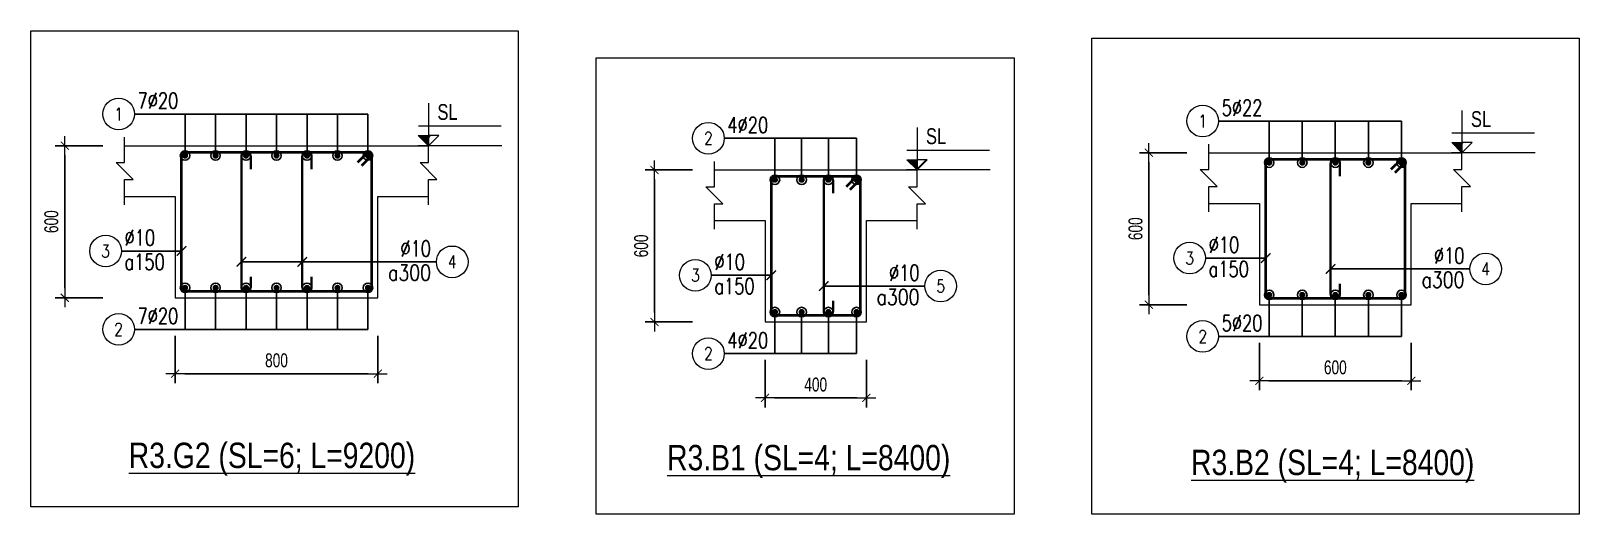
# Model space of a CAD drawing. Header units: millimetres. Extents: x -172050 to 1089997, y 452920 to 1051687.
# Drawn here: x 351502 to 357614, y 476603 to 478510 of the extents above; entities that cross this region are included whole.
import ezdxf
from ezdxf.enums import TextEntityAlignment as Align

# ---------------------------------------------------------------- set-up
doc = ezdxf.new("R2010")
doc.units = ezdxf.units.MM
doc.header["$MEASUREMENT"] = 0
doc.layers.get('Defpoints').update_dxf_attribs({"color": 151, "lineweight": 9})
for name, color, linetype, lineweight in [('NDC_S_ANNO', 7, 'Continuous', 20), ('NDC_S_CONTINUOUS', 3, 'Continuous', 20), ('NDC_S_DIM', 1, 'Continuous', 15), ('NDC_S_REBAR', 4, 'Continuous', 35), ('NDC_S_STIRRUP', 4, 'Continuous', 40), ('NDC_S_TEXT SYMBOL', 7, 'Continuous', 20), ('NDC_S_THIN LINE', 8, 'Continuous', 9), ('NDC_S_VN TEXT', 7, 'Continuous', 20)]:
    doc.layers.add(name, color=color, linetype=linetype, lineweight=lineweight)
doc.styles.add('ARIAL', font='arial.ttf', dxfattribs={"width": 0.8})
doc.styles.add('NDC_ANNO', font='', dxfattribs={"width": 0.8})
doc.styles.add('NDC_DIM', font='', dxfattribs={"width": 0.75})
doc.styles.add('NDC_EN TXT', font='romans.shx', dxfattribs={"width": 0.8})
doc.styles.get('NDC_ANNO').set_extended_font_data('Dotum')
doc.styles.get('NDC_DIM').set_extended_font_data('Dotum')
doc.dimstyles.new('NDC_dim_25', dxfattribs={"dimscale": 25, "dimtxt": 2.2, "dimasz": 1.5, "dimexe": 1.5, "dimexo": 2.5, "dimgap": 1, "dimtad": 1, "dimdec": 0, "dimzin": 0, "dimdsep": 46, "dimtxsty": 'NDC_DIM', "dimblk": 'DIMMARK', "dimcen": 0.09, "dimdle": 1.2, "dimclrd": 1, "dimclre": 1, "dimclrt": 3, "dimadec": 0, "dimazin": 0, "dimtfac": 1, "dimtdec": 0, "dimtix": 1, "dimtofl": 0, "dimtmove": 0, "dimatfit": 3, "dimfxl": 6, "dimfxlon": 1, "dimtolj": 1, "dimtzin": 0, "dimarcsym": 0})

msp = doc.modelspace()

# ---------------------------------------------------------------- blocks, each defined once
blk = doc.blocks.new('kata_block_THEP')
at = {"layer": 'NDC_S_REBAR', "color": 0}
for p, q in [((-0.5, 0), (0.5, 0)), ((-0.35, 0.35), (0.35, -0.35)), ((0.35, 0.35), (-0.35, -0.35)), ((0, 0.5), (0, -0.5))]:
    blk.add_line(p, q, dxfattribs=at)
at = {"layer": 'NDC_S_REBAR', "color": 0, "const_width": 0.0833}
blk.add_lwpolyline([(-0.5, 0, 1), (0.5, 0, 1), (-0.5, 0, 1)], format="xyb", dxfattribs=at)
blk = doc.blocks.new('DIMMARK')
at = {"layer": 'NDC_S_DIM', "color": 1}
blk.add_line((-1.5, 0), (1, 0), dxfattribs=at)
at = {"layer": 'NDC_S_DIM', "color": 2, "const_width": 0.1}
blk.add_lwpolyline([(-0.42, -0.42), (0.42, 0.42)], dxfattribs=at)
blk = doc.blocks.new('*D632')
at = {"layer": 'Defpoints', "color": 0, "transparency": 16777216}
for p in [(354470.3, 477961.7), (353964.3, 477361.7), (354470.3, 477361.7)]:
    blk.add_point(p, dxfattribs=at)
at = {"layer": 'NDC_S_DIM', "color": 1, "lineweight": -2, "transparency": 16777216}
for p, q in [((354114.3, 477961.7), (353926.8, 477961.7)), ((353964.3, 477924.2), (353964.3, 477399.2)), ((354114.3, 477361.7), (353926.8, 477361.7))]:
    blk.add_line(p, q, dxfattribs=at)
at = {"layer": 'NDC_S_DIM', "color": 1, "lineweight": -2, "transparency": 16777216, "xscale": 37.5, "yscale": 37.5, "zscale": 37.5}
for p, rotation in [((353964.3, 477961.7), 90), ((353964.3, 477361.7), 270)]:
    blk.add_blockref('DIMMARK', p, dxfattribs=dict(at, rotation=rotation))
at = {"layer": 'NDC_S_DIM', "color": 3, "transparency": 16777216, "insert": (353911.7, 477661.7), "char_height": 55, "attachment_point": 5, "rotation": 90, "style": 'NDC_DIM'}
blk.add_mtext('\\A1;600', dxfattribs=at)
blk = doc.blocks.new('*D633')
at = {"layer": 'Defpoints', "color": 0, "transparency": 16777216}
for p in [(354400.6, 477361.7), (354800.6, 477361.7), (354800.6, 477061.7)]:
    blk.add_point(p, dxfattribs=at)
at = {"layer": 'NDC_S_DIM', "color": 1, "lineweight": -2, "transparency": 16777216}
for p, q in [((354400.6, 477211.7), (354400.6, 477024.2)), ((354800.6, 477211.7), (354800.6, 477024.2)), ((354438.1, 477061.7), (354763.1, 477061.7))]:
    blk.add_line(p, q, dxfattribs=at)
at = {"layer": 'NDC_S_DIM', "color": 1, "lineweight": -2, "transparency": 16777216, "xscale": 37.5, "yscale": 37.5, "zscale": 37.5, "rotation": 180}
blk.add_blockref('DIMMARK', (354400.6, 477061.7), dxfattribs=at)
at = {"layer": 'NDC_S_DIM', "color": 1, "lineweight": -2, "transparency": 16777216, "xscale": 37.5, "yscale": 37.5, "zscale": 37.5}
blk.add_blockref('DIMMARK', (354800.6, 477061.7), dxfattribs=at)
at = {"layer": 'NDC_S_DIM', "color": 3, "transparency": 16777216, "insert": (354600.6, 477114.3), "char_height": 55, "attachment_point": 5, "style": 'NDC_DIM'}
blk.add_mtext('\\A1;400', dxfattribs=at)
blk = doc.blocks.new('kata_block_TD')
at = {"color": 6, "linetype": 'ByBlock', "lineweight": -2, "style": 'ARIAL', "width": 0.8}
blk.add_attdef('SECTDET2', text='', height=5, dxfattribs=at).set_placement((0, 7.97), align=Align.CENTER)
at = {"color": 0, "linetype": 'ByBlock', "lineweight": -2, "style": 'ARIAL', "width": 0.8}
blk.add_attdef('SECTDET1', text='', height=5, dxfattribs=at).set_placement((0, 1.47), align=Align.CENTER)
at = {"color": 3, "lineweight": 25, "style": 'ARIAL', "width": 0.8}
blk.add_attdef('SSCALE', text='', height=2.5, dxfattribs=at).set_placement((0, -4), align=Align.CENTER)
blk = doc.blocks.new('*U631')
blk.add_circle((2.5, 0), 2.5)
at = {"layer": 'NDC_S_VN TEXT', "color": 3, "style": 'NDC_EN TXT'}
for tag, width, p in [('DK2', 0.75, (-0.85, 0.85)), ('KC2', 0.8, (-0.85, -2.97))]:
    blk.add_attdef(tag, text='', height=2.5, dxfattribs=dict(at, width=width)).set_placement(p, align=Align.RIGHT)
at = {"layer": 'NDC_S_VN TEXT', "color": 7, "style": 'NDC_EN TXT', "width": 0.8}
blk.add_attdef('SH3', text='', height=2, dxfattribs=at).set_placement((2.5, 0), align=Align.MIDDLE)
blk = doc.blocks.new('*U296')
blk.add_circle((-2.5, 0), 2.5)
at = {"layer": 'NDC_S_VN TEXT', "color": 3, "style": 'NDC_EN TXT', "width": 0.75}
for tag, p in [('DK1', (0.5, 0.85)), ('KC1', (0.5, -2.97))]:
    blk.add_attdef(tag, p, '', height=2.5, dxfattribs=at)
at = {"layer": 'NDC_S_VN TEXT', "color": 7, "style": 'NDC_EN TXT', "width": 0.8}
blk.add_attdef('SH2', text='', height=2, dxfattribs=at).set_placement((-2.5, 0), align=Align.MIDDLE)
blk = doc.blocks.new('*U298')
blk.add_circle((-2.5, 0), 2.5)
at = {"layer": 'NDC_S_VN TEXT', "color": 3, "style": 'NDC_EN TXT', "width": 0.75}
blk.add_attdef('DK1', (0.5, 0.85), '', height=2.5, dxfattribs=at)
at = {"layer": 'NDC_S_VN TEXT', "color": 7, "style": 'NDC_EN TXT', "width": 0.8}
blk.add_attdef('SH2', text='', height=2, dxfattribs=at).set_placement((-2.5, 0), align=Align.MIDDLE)
blk = doc.blocks.new('kata_block_CT')
at = {"layer": 'NDC_S_ANNO'}
blk.add_hatch(color=3, dxfattribs=at).paths.add_polyline_path([(0, 1.6), (-1.61, 1.6), (0, 0)])
at = {"layer": 'NDC_S_ANNO', "ltscale": 50}
h = blk.add_hatch(dxfattribs=at)
h.set_pattern_fill('ANSI31', color=256, scale=1.406251, style=0)
h.set_pattern_definition([(45, (0, 5e-12), (-3.157, 3.157), [])])
h.paths.add_polyline_path([(0, 1.6), (0, 0), (1.61, 1.6)])
for p, q in [((-1.59, 3.14), (11.47, 3.14)), ((11.56, 0), (-1.64, 0))]:
    blk.add_line(p, q, dxfattribs=at)
for points in [[(0, 6.69), (0, 0)], [(0, 0), (-1.61, 1.6), (0, 1.6)], [(0, 0), (1.61, 1.6), (0, 1.6)]]:
    blk.add_lwpolyline(points, dxfattribs=at)
at = {"layer": 'NDC_S_ANNO', "color": 8, "ltscale": 50}
blk.add_lwpolyline([(0, 0), (-1.61, 1.6), (0, 1.6)], dxfattribs=at)
at = {"layer": 'NDC_S_TEXT SYMBOL', "color": 3, "style": 'NDC_ANNO', "width": 0.8}
blk.add_attdef('CT', (1.41, 4.07), '', height=2.5, dxfattribs=at)
blk = doc.blocks.new('*D975')
at = {"layer": 'Defpoints', "color": 0, "transparency": 16777216}
for p in [(352071.7, 477457.4), (352871.7, 477457.4), (352871.7, 477157.4)]:
    blk.add_point(p, dxfattribs=at)
at = {"layer": 'NDC_S_DIM', "color": 1, "lineweight": -2, "transparency": 16777216}
for p, q in [((352071.7, 477307.4), (352071.7, 477119.9)), ((352871.7, 477307.4), (352871.7, 477119.9)), ((352109.2, 477157.4), (352834.2, 477157.4))]:
    blk.add_line(p, q, dxfattribs=at)
at = {"layer": 'NDC_S_DIM', "color": 1, "lineweight": -2, "transparency": 16777216, "xscale": 37.5, "yscale": 37.5, "zscale": 37.5, "rotation": 180}
blk.add_blockref('DIMMARK', (352071.7, 477157.4), dxfattribs=at)
at = {"layer": 'NDC_S_DIM', "color": 1, "lineweight": -2, "transparency": 16777216, "xscale": 37.5, "yscale": 37.5, "zscale": 37.5}
blk.add_blockref('DIMMARK', (352871.7, 477157.4), dxfattribs=at)
at = {"layer": 'NDC_S_DIM', "color": 3, "transparency": 16777216, "insert": (352471.7, 477209.9), "char_height": 55, "attachment_point": 5, "style": 'NDC_DIM'}
blk.add_mtext('\\A1;800', dxfattribs=at)
blk = doc.blocks.new('*D976')
at = {"layer": 'Defpoints', "color": 0, "transparency": 16777216}
for p in [(352216.4, 478057.4), (351635.4, 477457.4), (352216.4, 477457.4)]:
    blk.add_point(p, dxfattribs=at)
at = {"layer": 'NDC_S_DIM', "color": 1, "lineweight": -2, "transparency": 16777216}
for p, q in [((351785.4, 478057.4), (351597.9, 478057.4)), ((351635.4, 478019.9), (351635.4, 477494.9)), ((351785.4, 477457.4), (351597.9, 477457.4))]:
    blk.add_line(p, q, dxfattribs=at)
at = {"layer": 'NDC_S_DIM', "color": 1, "lineweight": -2, "transparency": 16777216, "xscale": 37.5, "yscale": 37.5, "zscale": 37.5}
for p, rotation in [((351635.4, 478057.4), 90), ((351635.4, 477457.4), 270)]:
    blk.add_blockref('DIMMARK', p, dxfattribs=dict(at, rotation=rotation))
at = {"layer": 'NDC_S_DIM', "color": 3, "transparency": 16777216, "insert": (351582.9, 477757.4), "char_height": 55, "attachment_point": 5, "rotation": 90, "style": 'NDC_DIM'}
blk.add_mtext('\\A1;600', dxfattribs=at)
blk = doc.blocks.new('*D1070')
at = {"layer": 'Defpoints', "color": 0, "transparency": 16777216}
for p in [(356352.2, 477429.5), (356952.2, 477429.5), (356952.2, 477129.5)]:
    blk.add_point(p, dxfattribs=at)
at = {"layer": 'NDC_S_DIM', "color": 1, "lineweight": -2, "transparency": 16777216}
for p, q in [((356352.2, 477279.5), (356352.2, 477092)), ((356952.2, 477279.5), (356952.2, 477092)), ((356389.7, 477129.5), (356914.7, 477129.5))]:
    blk.add_line(p, q, dxfattribs=at)
at = {"layer": 'NDC_S_DIM', "color": 1, "lineweight": -2, "transparency": 16777216, "xscale": 37.5, "yscale": 37.5, "zscale": 37.5, "rotation": 180}
blk.add_blockref('DIMMARK', (356352.2, 477129.5), dxfattribs=at)
at = {"layer": 'NDC_S_DIM', "color": 1, "lineweight": -2, "transparency": 16777216, "xscale": 37.5, "yscale": 37.5, "zscale": 37.5}
blk.add_blockref('DIMMARK', (356952.2, 477129.5), dxfattribs=at)
at = {"layer": 'NDC_S_DIM', "color": 3, "transparency": 16777216, "insert": (356652.2, 477182.1), "char_height": 55, "attachment_point": 5, "style": 'NDC_DIM'}
blk.add_mtext('\\A1;600', dxfattribs=at)
blk = doc.blocks.new('*D1071')
at = {"layer": 'Defpoints', "color": 0, "transparency": 16777216}
for p in [(356496.9, 478029.5), (355915.9, 477429.5), (356507, 477429.5)]:
    blk.add_point(p, dxfattribs=at)
at = {"layer": 'NDC_S_DIM', "color": 1, "lineweight": -2, "transparency": 16777216}
for p, q in [((356065.9, 478029.5), (355878.4, 478029.5)), ((355915.9, 477992), (355915.9, 477467)), ((356065.9, 477429.5), (355878.4, 477429.5))]:
    blk.add_line(p, q, dxfattribs=at)
at = {"layer": 'NDC_S_DIM', "color": 1, "lineweight": -2, "transparency": 16777216, "xscale": 37.5, "yscale": 37.5, "zscale": 37.5}
for p, rotation in [((355915.9, 478029.5), 90), ((355915.9, 477429.5), 270)]:
    blk.add_blockref('DIMMARK', p, dxfattribs=dict(at, rotation=rotation))
at = {"layer": 'NDC_S_DIM', "color": 3, "transparency": 16777216, "insert": (355863.3, 477729.5), "char_height": 55, "attachment_point": 5, "rotation": 90, "style": 'NDC_DIM'}
blk.add_mtext('\\A1;600', dxfattribs=at)

# ---------------------------------------------------------------- dimensions: what is measured, and where the dimension line sits
at = {"layer": 'NDC_S_DIM'}
for base, p1, p2, picture, middle in [((351635.4, 477457.4), (352216.4, 478057.4), (352216.4, 477457.4), '*D976', (351582.9, 477757.4)), ((355915.9, 477429.5), (356496.9, 478029.5), (356507, 477429.5), '*D1071', (355863.3, 477729.5)), ((353964.3, 477361.7), (354470.3, 477961.7), (354470.3, 477361.7), '*D632', (353911.7, 477661.7))]:
    dim = msp.add_linear_dim(base=base, p1=p1, p2=p2, angle=270, dimstyle='NDC_dim_25', dxfattribs=at)
    dim.commit()
    dim.dimension.update_dxf_attribs({"geometry": picture, "text_midpoint": middle})
for base, p1, p2, picture, middle in [((352871.7, 477157.4), (352071.7, 477457.4), (352871.7, 477457.4), '*D975', (352471.7, 477209.9)), ((356952.2, 477129.5), (356352.2, 477429.5), (356952.2, 477429.5), '*D1070', (356652.2, 477182.1)), ((354800.6, 477061.7), (354400.6, 477361.7), (354800.6, 477361.7), '*D633', (354600.6, 477114.3))]:
    dim = msp.add_linear_dim(base=base, p1=p1, p2=p2, dimstyle='NDC_dim_25', dxfattribs=at)
    dim.commit()
    dim.dimension.update_dxf_attribs({"geometry": picture, "text_midpoint": middle})

# ---------------------------------------------------------------- linework, layer by layer
at = {"layer": 'Defpoints'}
for points in [[(351502.2, 478510.2), (353426.4, 478510.2), (353426.4, 476631.4), (351502.2, 476631.4)], [(355690.3, 478482.3), (357614.4, 478482.3), (357614.4, 476603.5), (355690.3, 476603.5)], [(353733.2, 478404.2), (355384.6, 478404.2), (355384.6, 476603.5), (353733.2, 476603.5)]]:
    msp.add_lwpolyline(points, close=True, dxfattribs=at)
at = {"layer": 'NDC_S_CONTINUOUS'}
for points in [[(351871.7, 478057.4), (352071.7, 478057.4), (352071.7, 478057.4), (352871.7, 478057.4), (352871.7, 478057.4), (353071.7, 478057.4)], [(356152.2, 478029.5), (356352.2, 478029.5), (356352.2, 478029.5), (356952.2, 478029.5), (356952.2, 478029.5), (357152.2, 478029.5)], [(354200.6, 477961.7), (354400.6, 477961.7), (354400.6, 477961.7), (354800.6, 477961.7), (354800.6, 477961.7), (355000.6, 477961.7)], [(351871.7, 477857.4), (352071.7, 477857.4), (352071.7, 477457.4), (352871.7, 477457.4), (352871.7, 477857.4), (353071.7, 477857.4)], [(356152.2, 477829.5), (356352.2, 477829.5), (356352.2, 477429.5), (356952.2, 477429.5), (356952.2, 477829.5), (357152.2, 477829.5)], [(354200.6, 477761.7), (354400.6, 477761.7), (354400.6, 477361.7), (354800.6, 477361.7), (354800.6, 477761.7), (355000.6, 477761.7)]]:
    msp.add_lwpolyline(points, dxfattribs=at)
at = {"layer": 'NDC_S_REBAR'}
for points in [[(352369.8, 477965), (352369.8, 478014, 1), (352333, 478014), (352333, 477500.8, 1), (352369.8, 477500.8), (352369.8, 477540.1, -0.414214)], [(352610.5, 477965), (352610.5, 478014, 1), (352573.6, 478014), (352573.6, 477500.8, 1), (352610.5, 477500.8), (352610.5, 477540.1, -0.414214)], [(356670.6, 477937.2), (356670.6, 477986.1, 1), (356633.8, 477986.1), (356633.8, 477472.9, 1), (356670.6, 477472.9), (356670.6, 477512.2, -0.414214)], [(354669, 477869.4), (354669, 477918.3, 1), (354632.2, 477918.3), (354632.2, 477405.1, 1), (354669, 477405.1), (354669, 477444.4, -0.414214)]]:
    msp.add_lwpolyline(points, format="xyb", dxfattribs=at)
at = {"layer": 'NDC_S_STIRRUP'}
for points in [[(352792.7, 477992.4), (352832.7, 478032.4, -0.414214), (352846.7, 478018.4), (352846.7, 477496.4, -0.414214), (352832.7, 477482.4), (352110.7, 477482.4, -0.414214), (352096.7, 477496.4), (352096.7, 478018.4, -0.414214), (352110.7, 478032.4), (352832.7, 478032.4, -0.414214), (352846.7, 478018.4), (352806.7, 477978.4)], [(356873.2, 477964.5), (356913.2, 478004.5, -0.414214), (356927.2, 477990.5), (356927.2, 477468.5, -0.414214), (356913.2, 477454.5), (356391.2, 477454.5, -0.414214), (356377.2, 477468.5), (356377.2, 477990.5, -0.414214), (356391.2, 478004.5), (356913.2, 478004.5, -0.414214), (356927.2, 477990.5), (356887.2, 477950.5)], [(354721.6, 477896.7), (354761.6, 477936.7, -0.414214), (354775.6, 477922.7), (354775.6, 477400.7, -0.414214), (354761.6, 477386.7), (354439.6, 477386.7, -0.414214), (354425.6, 477400.7), (354425.6, 477922.7, -0.414214), (354439.6, 477936.7), (354761.6, 477936.7, -0.414214), (354775.6, 477922.7), (354735.6, 477882.7)]]:
    msp.add_lwpolyline(points, format="xyb", dxfattribs=at)
at = {"layer": 'NDC_S_THIN LINE'}
for points in [[(351871.7, 477824.1), (351871.7, 477924.1), (351905.1, 477924.1), (351838.4, 477990.7), (351871.7, 477990.7), (351871.7, 478090.7)], [(353071.7, 477824.1), (353071.7, 477924.1), (353105.1, 477924.1), (353038.4, 477990.7), (353071.7, 477990.7), (353071.7, 478090.7)], [(356152.2, 477796.2), (356152.2, 477896.2), (356185.5, 477896.2), (356118.9, 477962.8), (356152.2, 477962.8), (356152.2, 478062.8)], [(357152.2, 477796.2), (357152.2, 477896.2), (357185.5, 477896.2), (357118.9, 477962.8), (357152.2, 477962.8), (357152.2, 478062.8)], [(354200.6, 477728.4), (354200.6, 477828.4), (354233.9, 477828.4), (354167.3, 477895), (354200.6, 477895), (354200.6, 477995)], [(355000.6, 477728.4), (355000.6, 477828.4), (355033.9, 477828.4), (354967.3, 477895), (355000.6, 477895), (355000.6, 477995)]]:
    msp.add_lwpolyline(points, dxfattribs=at)

# ---------------------------------------------------------------- block references
at = {"layer": 'NDC_S_REBAR', "color": 3, "xscale": 22, "yscale": 22, "zscale": 22}
for p in [(352110.7, 478018.4), (356391.2, 477990.5), (354439.6, 477922.7), (352110.7, 477496.4), (356391.2, 477468.5), (354439.6, 477400.7)]:
    msp.add_blockref('kata_block_THEP', p, dxfattribs=at)
at = {"layer": 'NDC_S_REBAR', "xscale": -22, "yscale": 22, "zscale": 22, "rotation": 180}
for p in [(352231.1, 478018.4), (352351.4, 478018.4), (352471.7, 478018.4), (352592.1, 478018.4), (352712.4, 478018.4), (356521.7, 477990.5), (356652.2, 477990.5), (356782.7, 477990.5), (354545.1, 477922.7), (354650.6, 477922.7)]:
    msp.add_blockref('kata_block_THEP', p, dxfattribs=at)
at = {"layer": 'NDC_S_REBAR', "xscale": 22, "yscale": 22, "zscale": 22}
for p in [(352832.7, 478018.4), (356913.2, 477990.5), (354761.6, 477922.7), (352231.1, 477496.4), (352351.4, 477496.4), (352471.7, 477496.4), (352592.1, 477496.4), (352712.4, 477496.4), (352832.7, 477496.4), (356521.7, 477468.5), (356652.2, 477468.5), (356782.7, 477468.5), (356913.2, 477468.5), (354545.1, 477400.7), (354650.6, 477400.7), (354761.6, 477400.7)]:
    msp.add_blockref('kata_block_THEP', p, dxfattribs=at)
at = {"layer": 'NDC_S_THIN LINE', "xscale": 25, "yscale": 25, "zscale": 25}
for name, p, values in [('*U298', (351910.7, 478182.4), {'SH2': '1', 'DK1': '7%%c20'}), ('*U298', (356191.2, 478154.5), {'SH2': '1', 'DK1': '5%%c22'}), ('*U298', (354239.6, 478086.7), {'SH2': '2', 'DK1': '4%%c20'}), ('*U296', (351859.2, 477641.6), {'SH2': '3', 'DK1': '%%c10', 'KC1': 'a150'}), ('*U631', (353102.8, 477598.9), {'SH3': '4', 'DK2': '%%c10', 'KC2': 'a300'}), ('*U296', (356139.7, 477613.7), {'SH2': '3', 'DK1': '%%c10', 'KC1': 'a150'}), ('*U296', (354188.1, 477545.9), {'SH2': '3', 'DK1': '%%c10', 'KC1': 'a150'}), ('*U631', (357183.2, 477571), {'SH3': '4', 'DK2': '%%c10', 'KC2': 'a300'}), ('*U631', (355031.7, 477503.2), {'SH3': '5', 'DK2': '%%c10', 'KC2': 'a300'}), ('*U298', (351910.7, 477332.4), {'SH2': '2', 'DK1': '7%%c20'}), ('*U298', (356191.2, 477304.5), {'SH2': '2', 'DK1': '5%%c20'}), ('*U298', (354239.6, 477236.7), {'SH2': '2', 'DK1': '4%%c20'})]:
    msp.add_blockref(name, p, dxfattribs=at).add_auto_attribs(values)
at = {"layer": 'NDC_S_VN TEXT', "xscale": 25, "yscale": 25, "zscale": 25}
for p in [(353071.7, 478057.4), (357152.2, 478029.5), (355000.6, 477961.7)]:
    msp.add_blockref('kata_block_CT', p, dxfattribs=at).add_auto_attribs({'CT': 'SL'})
at = {"layer": 'NDC_S_VN TEXT'}
ref = msp.add_blockref('kata_block_TD', (352453.8, 476755.7), dxfattribs=dict(at, xscale=20, yscale=20, zscale=20))
ref.add_attrib('SECTDET1', '%%UR3.G2 (SL=6; L=9200)', dxfattribs={"layer": '0', "color": 0, "linetype": 'ByBlock', "lineweight": -2, "height": 100, "style": 'ARIAL', "width": 0.8}).set_placement((352453.8, 476785.1), align=Align.CENTER)
ref = msp.add_blockref('kata_block_TD', (354573, 476746.8), dxfattribs=dict(at, xscale=20, yscale=20, zscale=20))
ref.add_attrib('SECTDET1', '%%UR3.B1 (SL=4; L=8400)', dxfattribs={"layer": '0', "color": 0, "linetype": 'ByBlock', "lineweight": -2, "height": 100, "style": 'ARIAL', "width": 0.8}).set_placement((354573, 476776.2), align=Align.CENTER)
ref = msp.add_blockref('kata_block_TD', (356641.9, 476727.8), dxfattribs=dict(at, xscale=20, yscale=20, zscale=20))
ref.add_attrib('SECTDET1', '%%UR3.B2 (SL=4; L=8400)', dxfattribs={"layer": '0', "color": 0, "linetype": 'ByBlock', "lineweight": -2, "height": 100, "style": 'ARIAL', "width": 0.8}).set_placement((356641.9, 476757.2), align=Align.CENTER)

msp.set_redraw_order([(e.dxf.handle, doc.entitydb.next_handle()) for e in msp.query("TEXT MTEXT ATTDEF DIMENSION ARC_DIMENSION")])  # texts and dimensions are drawn at this point

# ---------------------------------------------------------------- leaders
at = {"layer": 'NDC_S_THIN LINE'}
for points, override in [([(352110.7, 478018.4), (352110.7, 478182.4), (351910.7, 478182.4)], {"dimldrblk": 'DotBlank'}), ([(352231.1, 478018.4), (352231.1, 478182.4), (351910.7, 478182.4)], {"dimldrblk": 'DotBlank'}), ([(352471.7, 478018.4), (352471.7, 478182.4), (351910.7, 478182.4)], {"dimldrblk": 'DotBlank'}), ([(352712.4, 478018.4), (352712.4, 478182.4), (351910.7, 478182.4)], {"dimldrblk": 'DotBlank'}), ([(352832.7, 478018.4), (352832.7, 478182.4), (351910.7, 478182.4)], {"dimldrblk": 'DotBlank'}), ([(352592.1, 478018.4), (352592.1, 478182.4), (351910.7, 478182.4)], {"dimldrblk": 'DotBlank'}), ([(352351.4, 478018.4), (352351.4, 478182.4), (351910.7, 478182.4)], {"dimldrblk": 'DotBlank'}), ([(356391.2, 477990.5), (356391.2, 478154.5), (356191.2, 478154.5)], {"dimldrblk": 'DotBlank'}), ([(356521.7, 477990.5), (356521.7, 478154.5), (356191.2, 478154.5)], {"dimldrblk": 'DotBlank'}), ([(356782.7, 477990.5), (356782.7, 478154.5), (356191.2, 478154.5)], {"dimldrblk": 'DotBlank'}), ([(356913.2, 477990.5), (356913.2, 478154.5), (356191.2, 478154.5)], {"dimldrblk": 'DotBlank'}), ([(356652.2, 477990.5), (356652.2, 478154.5), (356191.2, 478154.5)], {"dimldrblk": 'DotBlank'}), ([(354761.6, 477922.7), (354761.6, 478086.7), (354239.6, 478086.7)], {"dimldrblk": 'DotBlank'}), ([(354650.6, 477922.7), (354650.6, 478086.7), (354239.6, 478086.7)], {"dimldrblk": 'DotBlank'}), ([(354545.1, 477922.7), (354545.1, 478086.7), (354239.6, 478086.7)], {"dimldrblk": 'DotBlank'}), ([(354439.6, 477922.7), (354439.6, 478086.7), (354239.6, 478086.7)], {"dimldrblk": 'DotBlank'}), ([(352096.7, 477641.6), (351859.2, 477641.6)], {"dimldrblk": 'ArchTick'}), ([(352333, 477598.9), (353102.8, 477598.9)], {"dimldrblk": 'ArchTick'}), ([(352573.6, 477598.9), (353102.8, 477598.9)], {"dimldrblk": 'ArchTick'}), ([(356377.2, 477613.7), (356139.7, 477613.7)], {"dimldrblk": 'ArchTick'}), ([(354425.6, 477545.9), (354188.1, 477545.9)], {"dimldrblk": 'ArchTick'}), ([(356633.8, 477571), (357183.2, 477571)], {"dimldrblk": 'ArchTick'}), ([(352110.7, 477496.4), (352110.7, 477332.4), (351910.7, 477332.4)], {"dimldrblk": 'DotBlank'}), ([(352231.1, 477496.4), (352231.1, 477332.4), (351910.7, 477332.4)], {"dimldrblk": 'DotBlank'}), ([(352471.7, 477496.4), (352471.7, 477332.4), (351910.7, 477332.4)], {"dimldrblk": 'DotBlank'}), ([(352712.4, 477496.4), (352712.4, 477332.4), (351910.7, 477332.4)], {"dimldrblk": 'DotBlank'}), ([(352832.7, 477496.4), (352832.7, 477332.4), (351910.7, 477332.4)], {"dimldrblk": 'DotBlank'}), ([(352592.1, 477496.4), (352592.1, 477332.4), (351910.7, 477332.4)], {"dimldrblk": 'DotBlank'}), ([(352351.4, 477496.4), (352351.4, 477332.4), (351910.7, 477332.4)], {"dimldrblk": 'DotBlank'}), ([(354632.2, 477503.2), (355031.7, 477503.2)], {"dimldrblk": 'ArchTick'}), ([(356391.2, 477468.5), (356391.2, 477304.5), (356191.2, 477304.5)], {"dimldrblk": 'DotBlank'}), ([(356521.7, 477468.5), (356521.7, 477304.5), (356191.2, 477304.5)], {"dimldrblk": 'DotBlank'}), ([(356782.7, 477468.5), (356782.7, 477304.5), (356191.2, 477304.5)], {"dimldrblk": 'DotBlank'}), ([(356913.2, 477468.5), (356913.2, 477304.5), (356191.2, 477304.5)], {"dimldrblk": 'DotBlank'}), ([(356652.2, 477468.5), (356652.2, 477304.5), (356191.2, 477304.5)], {"dimldrblk": 'DotBlank'}), ([(354761.6, 477400.7), (354761.6, 477236.7), (354239.6, 477236.7)], {"dimldrblk": 'DotBlank'}), ([(354650.6, 477400.7), (354650.6, 477236.7), (354239.6, 477236.7)], {"dimldrblk": 'DotBlank'}), ([(354545.1, 477400.7), (354545.1, 477236.7), (354239.6, 477236.7)], {"dimldrblk": 'DotBlank'}), ([(354439.6, 477400.7), (354439.6, 477236.7), (354239.6, 477236.7)], {"dimldrblk": 'DotBlank'})]:
    msp.add_leader(points, dimstyle='NDC_dim_25', override=override, dxfattribs=at)

doc.saveas('drawing.dxf')
